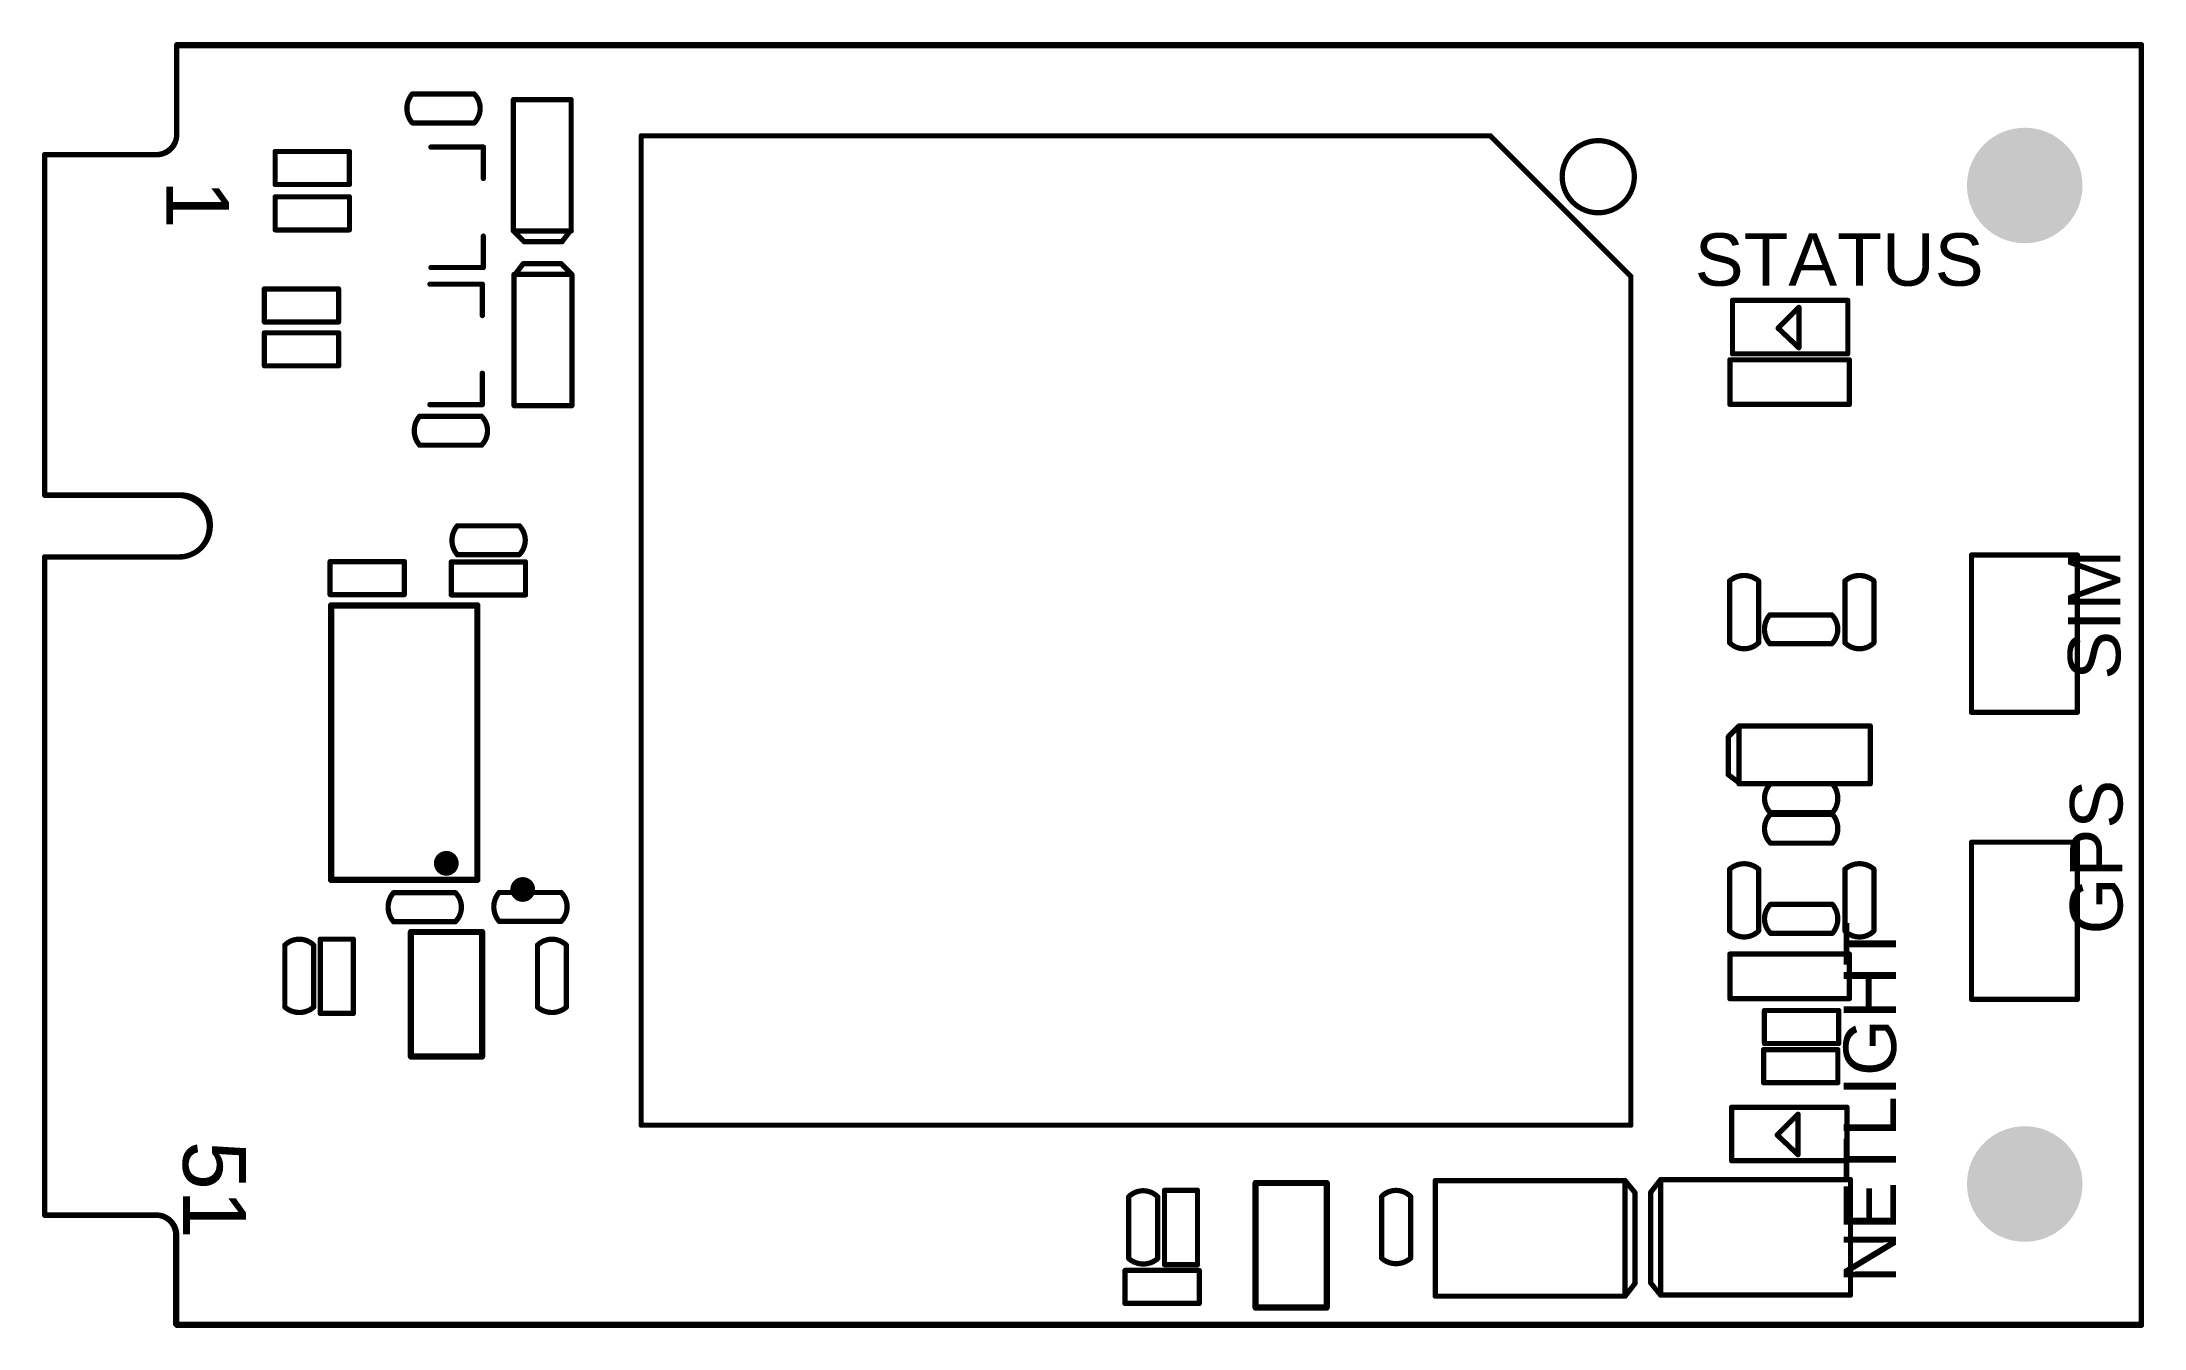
# Model space of a CAD drawing. Header units: millimetres. Extents: x -50.9 to 0.1, y -0.1 to 31.1.
import ezdxf

# ---------------------------------------------------------------- set-up
doc = ezdxf.new("R2010")
doc.units = ezdxf.units.MM
for name, color, linetype in [('KeepOutLayer', 6, 'Continuous'), ('PadHoleLayer', 156, 'Continuous'), ('TopOverlay', 2, 'Continuous')]:
    doc.layers.add(name, color=color, linetype=linetype)
doc.styles.add('Arial', font='arial.ttf', dxfattribs={"height": 0.2})

msp = doc.modelspace()

# ---------------------------------------------------------------- texts
at = {"layer": 'TopOverlay', "style": 'Arial'}
for s, height, rotation, p in [('1', 1.524, 270, (-47.854, 27.737)), ('SIM', 1.27, 90, (-0.508, 15.621)), ('GPS', 1.27, 90, (-0.457, 9.449)), ('NETLIGHT', 1.27, 90, (-5.944, 0.991)), ('51', 1.524, 270, (-47.447, 4.445))]:
    msp.add_text(s, height=height, rotation=rotation, dxfattribs=at).set_placement(p)
msp.add_text('STATUS', height=1.27, dxfattribs=at).set_placement((-10.82, 25.171))

# ---------------------------------------------------------------- blocks, each defined once
blk = doc.blocks.new('C0402_1')
at = {"layer": 'TopOverlay', "const_width": 0.127}
for points in [[(-0.745, -0.347, -0.373387), (-0.745, 0.353)], [(0.755, 0.353, -0.414214), (0.755, -0.347)]]:
    blk.add_lwpolyline(points, format="xyb", dxfattribs=at)
for points in [[(-0.745, 0.353), (0.755, 0.353)], [(-0.745, -0.347), (0.755, -0.347)]]:
    blk.add_lwpolyline(points, dxfattribs=at)
at = {"layer": 'TopOverlay', "const_width": 0.0635}
for points in [[(-0.777, 0.353, 1), (-0.714, 0.353, 1)], [(-0.777, 0.353, 1), (-0.714, 0.353, 1)], [(0.723, 0.353, 1), (0.787, 0.353, 1)], [(0.723, 0.353, 1), (0.787, 0.353, 1)], [(-0.777, -0.347, 1), (-0.713, -0.347, 1)], [(-0.777, -0.347, 1), (-0.713, -0.347, 1)], [(0.723, -0.347, 1), (0.787, -0.347, 1)], [(0.723, -0.347, 1), (0.787, -0.347, 1)]]:
    blk.add_lwpolyline(points, format="xyb", close=True, dxfattribs=at)
blk = doc.blocks.new('C0402_2')
at = {"layer": 'TopOverlay', "const_width": 0.127}
for points in [[(-0.745, -0.347, -0.373387), (-0.745, 0.353)], [(0.755, 0.353, -0.414214), (0.755, -0.347)]]:
    blk.add_lwpolyline(points, format="xyb", dxfattribs=at)
for points in [[(-0.745, 0.353), (0.755, 0.353)], [(-0.745, -0.347), (0.755, -0.347)]]:
    blk.add_lwpolyline(points, dxfattribs=at)
at = {"layer": 'TopOverlay', "const_width": 0.0635}
for points in [[(-0.777, 0.353, 1), (-0.714, 0.353, 1)], [(-0.777, 0.353, 1), (-0.714, 0.353, 1)], [(0.723, 0.353, 1), (0.787, 0.353, 1)], [(0.723, 0.353, 1), (0.787, 0.353, 1)], [(-0.777, -0.347, 1), (-0.713, -0.347, 1)], [(-0.777, -0.347, 1), (-0.713, -0.347, 1)], [(0.723, -0.347, 1), (0.787, -0.347, 1)], [(0.723, -0.347, 1), (0.787, -0.347, 1)]]:
    blk.add_lwpolyline(points, format="xyb", close=True, dxfattribs=at)
blk = doc.blocks.new('TSSOP_20_L6_5_W4_4_P0_65_LS6_4_BL_3')
at = {"layer": 'TopOverlay', "const_width": 0.152}
for points in [[(-3.326, 1.771), (3.326, 1.771)], [(-3.326, 1.771), (-3.326, -1.771)], [(3.326, 1.771), (3.326, -1.771)], [(-3.326, -1.771), (3.326, -1.771)]]:
    blk.add_lwpolyline(points, dxfattribs=at)
at = {"layer": 'TopOverlay'}
for points, const_width in [([(-3.364, 1.771, 1), (-3.288, 1.771, 1)], 0.0762), ([(-3.364, 1.771, 1), (-3.288, 1.771, 1)], 0.0762), ([(3.288, 1.771, 1), (3.364, 1.771, 1)], 0.0762), ([(3.288, 1.771, 1), (3.364, 1.771, 1)], 0.0762), ([(-2.775, -1.019, 1), (-3.075, -1.019, 1)], 0.3), ([(-3.15, -1.019, 1), (-3, -1.019, 1)], 0.15), ([(-2.85, -1.019, 1), (-2.7, -1.019, 1)], 0.15), ([(-3.364, -1.771, 1), (-3.288, -1.771, 1)], 0.0762), ([(-3.364, -1.771, 1), (-3.288, -1.771, 1)], 0.0762), ([(3.288, -1.771, 1), (3.364, -1.771, 1)], 0.0762), ([(3.288, -1.771, 1), (3.364, -1.771, 1)], 0.0762), ([(-3.409, -2.871, 1), (-3.709, -2.871, 1)], 0.3), ([(-3.784, -2.871, 1), (-3.634, -2.871, 1)], 0.15), ([(-3.484, -2.871, 1), (-3.334, -2.871, 1)], 0.15)]:
    blk.add_lwpolyline(points, format="xyb", close=True, dxfattribs=dict(at, const_width=const_width))
blk = doc.blocks.new('LGA68_4')
at = {"layer": 'TopOverlay', "const_width": 0.127}
for points in [[(-11.989, 8.585), (-8.585, 11.989)], [(11.989, 11.989), (-8.585, 11.989)], [(11.989, -11.989), (11.989, 11.989)], [(-11.989, -11.989), (-11.989, 8.585)], [(11.989, -11.989), (-11.989, -11.989)]]:
    blk.add_lwpolyline(points, dxfattribs=at)
at = {"layer": 'TopOverlay'}
for points, const_width in [([(-10.124, 11.201, 1), (-11.872, 11.201, 1)], 0.127), ([(-8.617, 11.989, 1), (-8.553, 11.989, 1)], 0.0635), ([(-8.617, 11.989, 1), (-8.553, 11.989, 1)], 0.0635), ([(11.957, 11.989, 1), (12.021, 11.989, 1)], 0.0635), ([(11.957, 11.989, 1), (12.021, 11.989, 1)], 0.0635), ([(-11.904, 11.201, 1), (-11.84, 11.201, 1)], 0.0635), ([(-10.156, 11.201, 1), (-10.092, 11.201, 1)], 0.0635), ([(-12.021, 8.585, 1), (-11.957, 8.585, 1)], 0.0635), ([(-12.021, 8.585, 1), (-11.957, 8.585, 1)], 0.0635), ([(-12.021, -11.989, 1), (-11.957, -11.989, 1)], 0.0635), ([(-12.021, -11.989, 1), (-11.957, -11.989, 1)], 0.0635), ([(11.957, -11.989, 1), (12.021, -11.989, 1)], 0.0635), ([(11.957, -11.989, 1), (12.021, -11.989, 1)], 0.0635)]:
    blk.add_lwpolyline(points, format="xyb", close=True, dxfattribs=dict(at, const_width=const_width))
blk = doc.blocks.new('SOT23_5_5')
at = {"layer": 'TopOverlay', "const_width": 0.15}
for points in [[(0.999, -0.012), (0.999, 3.005)], [(0.999, 3.005), (2.725, 3.005)], [(2.725, -0.012), (2.725, 3.005)], [(0.999, -0.012), (2.725, -0.012)]]:
    blk.add_lwpolyline(points, dxfattribs=at)
at = {"layer": 'TopOverlay', "const_width": 0.075}
for points in [[(0.962, 3.005, 1), (1.037, 3.005, 1)], [(0.962, 3.005, 1), (1.037, 3.005, 1)], [(2.687, 3.005, 1), (2.762, 3.005, 1)], [(2.687, 3.005, 1), (2.762, 3.005, 1)], [(0.962, -0.012, 1), (1.037, -0.012, 1)], [(0.962, -0.012, 1), (1.037, -0.012, 1)], [(2.687, -0.012, 1), (2.762, -0.012, 1)], [(2.687, -0.012, 1), (2.762, -0.012, 1)]]:
    blk.add_lwpolyline(points, format="xyb", close=True, dxfattribs=at)
blk = doc.blocks.new('SOT23_5_6')
at = {"layer": 'TopOverlay', "const_width": 0.15}
for points in [[(0.999, -0.012), (0.999, 3.005)], [(0.999, 3.005), (2.725, 3.005)], [(2.725, -0.012), (2.725, 3.005)], [(0.999, -0.012), (2.725, -0.012)]]:
    blk.add_lwpolyline(points, dxfattribs=at)
at = {"layer": 'TopOverlay', "const_width": 0.075}
for points in [[(0.962, 3.005, 1), (1.037, 3.005, 1)], [(0.962, 3.005, 1), (1.037, 3.005, 1)], [(2.687, 3.005, 1), (2.762, 3.005, 1)], [(2.687, 3.005, 1), (2.762, 3.005, 1)], [(0.962, -0.012, 1), (1.037, -0.012, 1)], [(0.962, -0.012, 1), (1.037, -0.012, 1)], [(2.687, -0.012, 1), (2.762, -0.012, 1)], [(2.687, -0.012, 1), (2.762, -0.012, 1)]]:
    blk.add_lwpolyline(points, format="xyb", close=True, dxfattribs=at)
blk = doc.blocks.new('R0402_12')
at = {"layer": 'TopOverlay', "const_width": 0.127}
for points in [[(-0.898, 0.408), (0.902, 0.408)], [(-0.898, 0.408), (-0.898, -0.392)], [(0.902, 0.408), (0.902, -0.392)], [(-0.898, -0.392), (0.902, -0.392)]]:
    blk.add_lwpolyline(points, dxfattribs=at)
at = {"layer": 'TopOverlay', "const_width": 0.0635}
for points in [[(-0.93, 0.408, 1), (-0.867, 0.408, 1)], [(-0.93, 0.408, 1), (-0.867, 0.408, 1)], [(0.87, 0.408, 1), (0.933, 0.408, 1)], [(0.87, 0.408, 1), (0.933, 0.408, 1)], [(-0.93, -0.392, 1), (-0.867, -0.392, 1)], [(-0.93, -0.392, 1), (-0.867, -0.392, 1)], [(0.87, -0.392, 1), (0.933, -0.392, 1)], [(0.87, -0.392, 1), (0.933, -0.392, 1)]]:
    blk.add_lwpolyline(points, format="xyb", close=True, dxfattribs=at)
blk = doc.blocks.new('R0402_13')
at = {"layer": 'TopOverlay', "const_width": 0.127}
for points in [[(0.902, 0.408), (-0.898, 0.408)], [(-0.898, 0.408), (-0.898, -0.392)], [(0.902, 0.408), (0.902, -0.392)], [(0.902, -0.392), (-0.898, -0.392)]]:
    blk.add_lwpolyline(points, dxfattribs=at)
at = {"layer": 'TopOverlay', "const_width": 0.0635}
for points in [[(-0.93, 0.408, 1), (-0.867, 0.408, 1)], [(-0.93, 0.408, 1), (-0.867, 0.408, 1)], [(0.87, 0.408, 1), (0.933, 0.408, 1)], [(0.87, 0.408, 1), (0.933, 0.408, 1)], [(-0.93, -0.392, 1), (-0.867, -0.392, 1)], [(-0.93, -0.392, 1), (-0.867, -0.392, 1)], [(0.87, -0.392, 1), (0.933, -0.392, 1)], [(0.87, -0.392, 1), (0.933, -0.392, 1)]]:
    blk.add_lwpolyline(points, format="xyb", close=True, dxfattribs=at)
blk = doc.blocks.new('R0402_14')
at = {"layer": 'TopOverlay', "const_width": 0.127}
for points in [[(-0.898, 0.408), (0.902, 0.408)], [(-0.898, 0.408), (-0.898, -0.392)], [(0.902, 0.408), (0.902, -0.392)], [(-0.898, -0.392), (0.902, -0.392)]]:
    blk.add_lwpolyline(points, dxfattribs=at)
at = {"layer": 'TopOverlay', "const_width": 0.0635}
for points in [[(-0.93, 0.408, 1), (-0.867, 0.408, 1)], [(-0.93, 0.408, 1), (-0.867, 0.408, 1)], [(0.87, 0.408, 1), (0.933, 0.408, 1)], [(0.87, 0.408, 1), (0.933, 0.408, 1)], [(-0.93, -0.392, 1), (-0.867, -0.392, 1)], [(-0.93, -0.392, 1), (-0.867, -0.392, 1)], [(0.87, -0.392, 1), (0.933, -0.392, 1)], [(0.87, -0.392, 1), (0.933, -0.392, 1)]]:
    blk.add_lwpolyline(points, format="xyb", close=True, dxfattribs=at)
blk = doc.blocks.new('R0402_15')
at = {"layer": 'TopOverlay', "const_width": 0.127}
for points in [[(0.902, 0.408), (-0.898, 0.408)], [(-0.898, 0.408), (-0.898, -0.392)], [(0.902, 0.408), (0.902, -0.392)], [(0.902, -0.392), (-0.898, -0.392)]]:
    blk.add_lwpolyline(points, dxfattribs=at)
at = {"layer": 'TopOverlay', "const_width": 0.0635}
for points in [[(-0.93, 0.408, 1), (-0.867, 0.408, 1)], [(-0.93, 0.408, 1), (-0.867, 0.408, 1)], [(0.87, 0.408, 1), (0.933, 0.408, 1)], [(0.87, 0.408, 1), (0.933, 0.408, 1)], [(-0.93, -0.392, 1), (-0.867, -0.392, 1)], [(-0.93, -0.392, 1), (-0.867, -0.392, 1)], [(0.87, -0.392, 1), (0.933, -0.392, 1)], [(0.87, -0.392, 1), (0.933, -0.392, 1)]]:
    blk.add_lwpolyline(points, format="xyb", close=True, dxfattribs=at)
blk = doc.blocks.new('R0402_16')
at = {"layer": 'TopOverlay', "const_width": 0.127}
for points in [[(-0.898, 0.408), (0.902, 0.408)], [(-0.898, -0.392), (-0.898, 0.408)], [(0.902, -0.392), (0.902, 0.408)], [(-0.898, -0.392), (0.902, -0.392)]]:
    blk.add_lwpolyline(points, dxfattribs=at)
at = {"layer": 'TopOverlay', "const_width": 0.0635}
for points in [[(-0.93, 0.408, 1), (-0.867, 0.408, 1)], [(-0.93, 0.408, 1), (-0.867, 0.408, 1)], [(0.87, 0.408, 1), (0.933, 0.408, 1)], [(0.87, 0.408, 1), (0.933, 0.408, 1)], [(-0.93, -0.392, 1), (-0.867, -0.392, 1)], [(-0.93, -0.392, 1), (-0.867, -0.392, 1)], [(0.87, -0.392, 1), (0.933, -0.392, 1)], [(0.87, -0.392, 1), (0.933, -0.392, 1)]]:
    blk.add_lwpolyline(points, format="xyb", close=True, dxfattribs=at)
blk = doc.blocks.new('R0402_17')
at = {"layer": 'TopOverlay', "const_width": 0.127}
for points in [[(0.902, 0.408), (-0.898, 0.408)], [(-0.898, 0.408), (-0.898, -0.392)], [(0.902, 0.408), (0.902, -0.392)], [(0.902, -0.392), (-0.898, -0.392)]]:
    blk.add_lwpolyline(points, dxfattribs=at)
at = {"layer": 'TopOverlay', "const_width": 0.0635}
for points in [[(-0.93, 0.408, 1), (-0.867, 0.408, 1)], [(-0.93, 0.408, 1), (-0.867, 0.408, 1)], [(0.87, 0.408, 1), (0.933, 0.408, 1)], [(0.87, 0.408, 1), (0.933, 0.408, 1)], [(-0.93, -0.392, 1), (-0.867, -0.392, 1)], [(-0.93, -0.392, 1), (-0.867, -0.392, 1)], [(0.87, -0.392, 1), (0.933, -0.392, 1)], [(0.87, -0.392, 1), (0.933, -0.392, 1)]]:
    blk.add_lwpolyline(points, format="xyb", close=True, dxfattribs=at)
blk = doc.blocks.new('R0402_18')
at = {"layer": 'TopOverlay', "const_width": 0.127}
for points in [[(-0.898, 0.408), (0.902, 0.408)], [(-0.898, -0.392), (-0.898, 0.408)], [(0.902, -0.392), (0.902, 0.408)], [(-0.898, -0.392), (0.902, -0.392)]]:
    blk.add_lwpolyline(points, dxfattribs=at)
at = {"layer": 'TopOverlay', "const_width": 0.0635}
for points in [[(-0.93, 0.408, 1), (-0.867, 0.408, 1)], [(-0.93, 0.408, 1), (-0.867, 0.408, 1)], [(0.87, 0.408, 1), (0.933, 0.408, 1)], [(0.87, 0.408, 1), (0.933, 0.408, 1)], [(-0.93, -0.392, 1), (-0.867, -0.392, 1)], [(-0.93, -0.392, 1), (-0.867, -0.392, 1)], [(0.87, -0.392, 1), (0.933, -0.392, 1)], [(0.87, -0.392, 1), (0.933, -0.392, 1)]]:
    blk.add_lwpolyline(points, format="xyb", close=True, dxfattribs=at)
blk = doc.blocks.new('R0402_19')
at = {"layer": 'TopOverlay', "const_width": 0.127}
for points in [[(0.902, 0.408), (-0.898, 0.408)], [(-0.898, 0.408), (-0.898, -0.392)], [(0.902, 0.408), (0.902, -0.392)], [(0.902, -0.392), (-0.898, -0.392)]]:
    blk.add_lwpolyline(points, dxfattribs=at)
at = {"layer": 'TopOverlay', "const_width": 0.0635}
for points in [[(-0.93, 0.408, 1), (-0.867, 0.408, 1)], [(-0.93, 0.408, 1), (-0.867, 0.408, 1)], [(0.87, 0.408, 1), (0.933, 0.408, 1)], [(0.87, 0.408, 1), (0.933, 0.408, 1)], [(-0.93, -0.392, 1), (-0.867, -0.392, 1)], [(-0.93, -0.392, 1), (-0.867, -0.392, 1)], [(0.87, -0.392, 1), (0.933, -0.392, 1)], [(0.87, -0.392, 1), (0.933, -0.392, 1)]]:
    blk.add_lwpolyline(points, format="xyb", close=True, dxfattribs=at)
blk = doc.blocks.new('R0402_20')
at = {"layer": 'TopOverlay', "const_width": 0.127}
for points in [[(0.902, 0.408), (-0.898, 0.408)], [(-0.898, 0.408), (-0.898, -0.392)], [(0.902, 0.408), (0.902, -0.392)], [(0.902, -0.392), (-0.898, -0.392)]]:
    blk.add_lwpolyline(points, dxfattribs=at)
at = {"layer": 'TopOverlay', "const_width": 0.0635}
for points in [[(-0.93, 0.408, 1), (-0.867, 0.408, 1)], [(-0.93, 0.408, 1), (-0.867, 0.408, 1)], [(0.87, 0.408, 1), (0.933, 0.408, 1)], [(0.87, 0.408, 1), (0.933, 0.408, 1)], [(-0.93, -0.392, 1), (-0.867, -0.392, 1)], [(-0.93, -0.392, 1), (-0.867, -0.392, 1)], [(0.87, -0.392, 1), (0.933, -0.392, 1)], [(0.87, -0.392, 1), (0.933, -0.392, 1)]]:
    blk.add_lwpolyline(points, format="xyb", close=True, dxfattribs=at)
blk = doc.blocks.new('R0402_21')
at = {"layer": 'TopOverlay', "const_width": 0.127}
for points in [[(-0.898, 0.408), (0.902, 0.408)], [(-0.898, -0.392), (-0.898, 0.408)], [(0.902, -0.392), (0.902, 0.408)], [(-0.898, -0.392), (0.902, -0.392)]]:
    blk.add_lwpolyline(points, dxfattribs=at)
at = {"layer": 'TopOverlay', "const_width": 0.0635}
for points in [[(-0.93, 0.408, 1), (-0.867, 0.408, 1)], [(-0.93, 0.408, 1), (-0.867, 0.408, 1)], [(0.87, 0.408, 1), (0.933, 0.408, 1)], [(0.87, 0.408, 1), (0.933, 0.408, 1)], [(-0.93, -0.392, 1), (-0.867, -0.392, 1)], [(-0.93, -0.392, 1), (-0.867, -0.392, 1)], [(0.87, -0.392, 1), (0.933, -0.392, 1)], [(0.87, -0.392, 1), (0.933, -0.392, 1)]]:
    blk.add_lwpolyline(points, format="xyb", close=True, dxfattribs=at)
blk = doc.blocks.new('R0603_22')
at = {"layer": 'TopOverlay', "const_width": 0.127}
for points in [[(-1.435, 0.54), (1.46, 0.54)], [(-1.435, -0.54), (-1.435, 0.54)], [(1.46, -0.54), (1.46, 0.54)], [(-1.435, -0.54), (1.46, -0.54)]]:
    blk.add_lwpolyline(points, dxfattribs=at)
at = {"layer": 'TopOverlay', "const_width": 0.0635}
for points in [[(-1.467, 0.54, 1), (-1.403, 0.54, 1)], [(-1.467, 0.54, 1), (-1.403, 0.54, 1)], [(1.429, 0.54, 1), (1.492, 0.54, 1)], [(1.429, 0.54, 1), (1.492, 0.54, 1)], [(-1.467, -0.54, 1), (-1.403, -0.54, 1)], [(-1.467, -0.54, 1), (-1.403, -0.54, 1)], [(1.429, -0.54, 1), (1.492, -0.54, 1)], [(1.429, -0.54, 1), (1.492, -0.54, 1)]]:
    blk.add_lwpolyline(points, format="xyb", close=True, dxfattribs=at)
blk = doc.blocks.new('R0402_23')
at = {"layer": 'TopOverlay', "const_width": 0.127}
for points in [[(-0.898, 0.408), (0.902, 0.408)], [(-0.898, -0.392), (-0.898, 0.408)], [(0.902, -0.392), (0.902, 0.408)], [(-0.898, -0.392), (0.902, -0.392)]]:
    blk.add_lwpolyline(points, dxfattribs=at)
at = {"layer": 'TopOverlay', "const_width": 0.0635}
for points in [[(-0.93, 0.408, 1), (-0.867, 0.408, 1)], [(-0.93, 0.408, 1), (-0.867, 0.408, 1)], [(0.87, 0.408, 1), (0.933, 0.408, 1)], [(0.87, 0.408, 1), (0.933, 0.408, 1)], [(-0.93, -0.392, 1), (-0.867, -0.392, 1)], [(-0.93, -0.392, 1), (-0.867, -0.392, 1)], [(0.87, -0.392, 1), (0.933, -0.392, 1)], [(0.87, -0.392, 1), (0.933, -0.392, 1)]]:
    blk.add_lwpolyline(points, format="xyb", close=True, dxfattribs=at)
blk = doc.blocks.new('SOT_23_24')
at = {"layer": 'TopOverlay', "const_width": 0.127}
for points in [[(-1.4605, -0.0635), (-1.4605, 1.2065)], [(-0.6985, 1.2065), (-1.4605, 1.2065)], [(1.4605, 1.2065), (0.6985, 1.2065)], [(1.4605, -0.0635), (1.4605, 1.2065)]]:
    blk.add_lwpolyline(points, dxfattribs=at)
at = {"layer": 'TopOverlay', "const_width": 0.0635}
for points in [[(-1.49225, 1.2065, 1), (-1.42875, 1.2065, 1)], [(-1.49225, 1.2065, 1), (-1.42875, 1.2065, 1)], [(-0.73025, 1.2065, 1), (-0.66675, 1.2065, 1)], [(0.66675, 1.2065, 1), (0.73025, 1.2065, 1)], [(1.42875, 1.2065, 1), (1.49225, 1.2065, 1)], [(1.42875, 1.2065, 1), (1.49225, 1.2065, 1)], [(-1.49225, -0.0635, 1), (-1.42875, -0.0635, 1)], [(1.42875, -0.0635, 1), (1.49225, -0.0635, 1)]]:
    blk.add_lwpolyline(points, format="xyb", close=True, dxfattribs=at)
blk = doc.blocks.new('SOT_23_25')
at = {"layer": 'TopOverlay', "const_width": 0.127}
for points in [[(-1.4605, -0.0635), (-1.4605, 1.2065)], [(-0.6985, 1.2065), (-1.4605, 1.2065)], [(1.4605, 1.2065), (0.6985, 1.2065)], [(1.4605, -0.0635), (1.4605, 1.2065)]]:
    blk.add_lwpolyline(points, dxfattribs=at)
at = {"layer": 'TopOverlay', "const_width": 0.0635}
for points in [[(-1.49225, 1.2065, 1), (-1.42875, 1.2065, 1)], [(-1.49225, 1.2065, 1), (-1.42875, 1.2065, 1)], [(-0.73025, 1.2065, 1), (-0.66675, 1.2065, 1)], [(0.66675, 1.2065, 1), (0.73025, 1.2065, 1)], [(1.42875, 1.2065, 1), (1.49225, 1.2065, 1)], [(1.42875, 1.2065, 1), (1.49225, 1.2065, 1)], [(-1.49225, -0.0635, 1), (-1.42875, -0.0635, 1)], [(1.42875, -0.0635, 1), (1.49225, -0.0635, 1)]]:
    blk.add_lwpolyline(points, format="xyb", close=True, dxfattribs=at)
blk = doc.blocks.new('LED0603_26')
at = {"layer": 'TopOverlay', "const_width": 0.127}
for points in [[(-1.397, 0.6604), (-1.397, -0.635)], [(1.397, 0.6604), (-1.397, 0.6604)], [(-0.21209, 0.51308), (-0.21209, -0.46482)], [(0.291465, 0.038735), (-0.209804, 0.513334)], [(1.397, 0.6604), (1.397, -0.635)], [(0.291465, 0.038735), (-0.21209, -0.46482)], [(1.397, -0.635), (-1.397, -0.635)]]:
    blk.add_lwpolyline(points, dxfattribs=at)
at = {"layer": 'TopOverlay', "const_width": 0.0635}
for points in [[(-1.42875, 0.6604, 1), (-1.36525, 0.6604, 1)], [(-1.42875, 0.6604, 1), (-1.36525, 0.6604, 1)], [(-0.24384, 0.51308, 1), (-0.18034, 0.51308, 1)], [(-0.241554, 0.513334, 1), (-0.178054, 0.513334, 1)], [(1.36525, 0.6604, 1), (1.42875, 0.6604, 1)], [(1.36525, 0.6604, 1), (1.42875, 0.6604, 1)], [(0.259715, 0.038735, 1), (0.323215, 0.038735, 1)], [(0.259715, 0.038735, 1), (0.323215, 0.038735, 1)], [(-0.24384, -0.46482, 1), (-0.18034, -0.46482, 1)], [(-0.24384, -0.46482, 1), (-0.18034, -0.46482, 1)], [(-1.42875, -0.635, 1), (-1.36525, -0.635, 1)], [(-1.42875, -0.635, 1), (-1.36525, -0.635, 1)], [(1.36525, -0.635, 1), (1.42875, -0.635, 1)], [(1.36525, -0.635, 1), (1.42875, -0.635, 1)]]:
    blk.add_lwpolyline(points, format="xyb", close=True, dxfattribs=at)
blk = doc.blocks.new('LED0603_27')
at = {"layer": 'TopOverlay', "const_width": 0.127}
for points in [[(-1.397, 0.6604), (-1.397, -0.635)], [(1.397, 0.6604), (-1.397, 0.6604)], [(-0.21209, 0.51308), (-0.21209, -0.46482)], [(0.291465, 0.038735), (-0.209804, 0.513334)], [(1.397, 0.6604), (1.397, -0.635)], [(0.291465, 0.038735), (-0.21209, -0.46482)], [(1.397, -0.635), (-1.397, -0.635)]]:
    blk.add_lwpolyline(points, dxfattribs=at)
at = {"layer": 'TopOverlay', "const_width": 0.0635}
for points in [[(-1.42875, 0.6604, 1), (-1.36525, 0.6604, 1)], [(-1.42875, 0.6604, 1), (-1.36525, 0.6604, 1)], [(-0.24384, 0.51308, 1), (-0.18034, 0.51308, 1)], [(-0.241554, 0.513334, 1), (-0.178054, 0.513334, 1)], [(1.36525, 0.6604, 1), (1.42875, 0.6604, 1)], [(1.36525, 0.6604, 1), (1.42875, 0.6604, 1)], [(0.259715, 0.038735, 1), (0.323215, 0.038735, 1)], [(0.259715, 0.038735, 1), (0.323215, 0.038735, 1)], [(-0.24384, -0.46482, 1), (-0.18034, -0.46482, 1)], [(-0.24384, -0.46482, 1), (-0.18034, -0.46482, 1)], [(-1.42875, -0.635, 1), (-1.36525, -0.635, 1)], [(-1.42875, -0.635, 1), (-1.36525, -0.635, 1)], [(1.36525, -0.635, 1), (1.42875, -0.635, 1)], [(1.36525, -0.635, 1), (1.42875, -0.635, 1)]]:
    blk.add_lwpolyline(points, format="xyb", close=True, dxfattribs=at)
blk = doc.blocks.new('R0603_28')
at = {"layer": 'TopOverlay', "const_width": 0.127}
for points in [[(1.46, 0.54), (-1.435, 0.54)], [(-1.435, 0.54), (-1.435, -0.54)], [(1.46, 0.54), (1.46, -0.54)], [(1.46, -0.54), (-1.435, -0.54)]]:
    blk.add_lwpolyline(points, dxfattribs=at)
at = {"layer": 'TopOverlay', "const_width": 0.0635}
for points in [[(-1.467, 0.54, 1), (-1.403, 0.54, 1)], [(-1.467, 0.54, 1), (-1.403, 0.54, 1)], [(1.429, 0.54, 1), (1.492, 0.54, 1)], [(1.429, 0.54, 1), (1.492, 0.54, 1)], [(-1.467, -0.54, 1), (-1.403, -0.54, 1)], [(-1.467, -0.54, 1), (-1.403, -0.54, 1)], [(1.429, -0.54, 1), (1.492, -0.54, 1)], [(1.429, -0.54, 1), (1.492, -0.54, 1)]]:
    blk.add_lwpolyline(points, format="xyb", close=True, dxfattribs=at)
blk = doc.blocks.new('PCI_EXPRESS_MINI_PCIE_WOWLKH_29')
at = {"layer": 'PadHoleLayer'}
h = blk.add_hatch(color=156, dxfattribs=at)
edge = h.paths.add_edge_path()
edge.add_arc((-2.825, 27.6), 1.4, 0, 360)
h = blk.add_hatch(color=156, dxfattribs=at)
edge = h.paths.add_edge_path()
edge.add_arc((-2.825, 3.4), 1.4, 0, 360)
at = {"layer": 'TopOverlay', "const_width": 0.127}
for points in [[(-47.6, 31), (0, 31)], [(-47.6, 28.823), (-47.6, 30.988)], [(-47.6, 30.988), (0, 30.988)], [(0, 0), (0, 31)], [(0, -0.025), (0, 30.988)], [(-50.8, 20.1), (-50.8, 28.35)], [(-50.8, 28.35), (-48.1, 28.35)], [(-50.8, 20.1), (-50.8, 28.346)], [(-50.8, 28.346), (-48.076, 28.346)], [(-50.8, 20.1), (-47.495, 20.1)], [(-50.8, 20.1), (-47.55, 20.1)], [(-46.787, 19.348), (-46.787, 19.392)], [(-50.8, 2.65), (-50.8, 18.6)], [(-50.8, 18.6), (-47.55, 18.6)], [(-50.8, 2.65), (-50.8, 18.6)], [(-50.8, 18.6), (-47.534, 18.6)], [(-50.8, 2.65), (-48.091, 2.65)], [(-50.8, 2.65), (-48.1, 2.65)], [(-50.8, 2.65), (-48.1, 2.65)], [(-47.6, -0.025), (-47.6, 2.159)], [(-47.6, 0), (0, 0)], [(-47.6, -0.025), (0, -0.025)]]:
    blk.add_lwpolyline(points, dxfattribs=at)
at = {"layer": 'TopOverlay', "const_width": 0.0635}
for points in [[(-47.632, 31, 1), (-47.568, 31, 1)], [(-47.631, 30.988, 1), (-47.568, 30.988, 1)], [(-47.631, 30.988, 1), (-47.568, 30.988, 1)], [(-0.032, 31, 1), (0.032, 31, 1)], [(-0.032, 31, 1), (0.032, 31, 1)], [(-0.032, 30.988, 1), (0.032, 30.988, 1)], [(-0.032, 30.988, 1), (0.032, 30.988, 1)], [(-47.632, 28.85, 1), (-47.568, 28.85, 1)], [(-47.631, 28.823, 1), (-47.568, 28.823, 1)], [(-47.631, 28.823, 1), (-47.568, 28.823, 1)], [(-50.832, 28.35, 1), (-50.768, 28.35, 1)], [(-50.832, 28.35, 1), (-50.768, 28.35, 1)], [(-50.832, 28.346, 1), (-50.768, 28.346, 1)], [(-50.832, 28.346, 1), (-50.768, 28.346, 1)], [(-48.132, 28.35, 1), (-48.068, 28.35, 1)], [(-48.132, 28.35, 1), (-48.068, 28.35, 1)], [(-48.107, 28.346, 1), (-48.044, 28.346, 1)], [(-48.107, 28.346, 1), (-48.044, 28.346, 1)], [(-50.832, 20.1, 1), (-50.768, 20.1, 1)], [(-50.832, 20.1, 1), (-50.768, 20.1, 1)], [(-50.832, 20.1, 1), (-50.768, 20.1, 1)], [(-50.832, 20.1, 1), (-50.768, 20.1, 1)], [(-47.582, 20.1, 1), (-47.519, 20.1, 1)], [(-47.582, 20.1, 1), (-47.518, 20.1, 1)], [(-47.527, 20.1, 1), (-47.463, 20.1, 1)], [(-47.527, 20.1, 1), (-47.463, 20.1, 1)], [(-46.819, 19.392, 1), (-46.755, 19.392, 1)], [(-46.819, 19.392, 1), (-46.755, 19.392, 1)], [(-46.819, 19.348, 1), (-46.755, 19.348, 1)], [(-46.819, 19.348, 1), (-46.755, 19.348, 1)], [(-50.832, 18.6, 1), (-50.768, 18.6, 1)], [(-50.832, 18.6, 1), (-50.768, 18.6, 1)], [(-50.832, 18.6, 1), (-50.768, 18.6, 1)], [(-50.832, 18.6, 1), (-50.768, 18.6, 1)], [(-47.582, 18.6, 1), (-47.518, 18.6, 1)], [(-47.581, 18.6, 1), (-47.518, 18.6, 1)], [(-47.566, 18.6, 1), (-47.503, 18.6, 1)], [(-47.566, 18.6, 1), (-47.503, 18.6, 1)], [(-50.832, 2.65, 1), (-50.768, 2.65, 1)], [(-50.832, 2.65, 1), (-50.768, 2.65, 1)], [(-50.832, 2.65, 1), (-50.768, 2.65, 1)], [(-50.832, 2.65, 1), (-50.768, 2.65, 1)], [(-50.832, 2.65, 1), (-50.768, 2.65, 1)], [(-48.132, 2.65, 1), (-48.068, 2.65, 1)], [(-48.132, 2.65, 1), (-48.068, 2.65, 1)], [(-48.132, 2.65, 1), (-48.068, 2.65, 1)], [(-48.132, 2.65, 1), (-48.068, 2.65, 1)], [(-48.122, 2.65, 1), (-48.059, 2.65, 1)], [(-48.122, 2.65, 1), (-48.059, 2.65, 1)], [(-47.631, 2.159, 1), (-47.568, 2.159, 1)], [(-47.631, 2.159, 1), (-47.568, 2.159, 1)], [(-47.632, 2.15, 1), (-47.568, 2.15, 1)], [(-47.632, 2.15, 1), (-47.568, 2.15, 1)], [(-47.632, 0, 1), (-47.568, 0, 1)], [(-47.631, -0.025, 1), (-47.568, -0.025, 1)], [(-47.631, -0.025, 1), (-47.568, -0.025, 1)], [(-0.032, 0, 1), (0.032, 0, 1)], [(-0.032, 0, 1), (0.032, 0, 1)], [(-0.032, -0.025, 1), (0.032, -0.025, 1)], [(-0.032, -0.025, 1), (0.032, -0.025, 1)]]:
    blk.add_lwpolyline(points, format="xyb", close=True, dxfattribs=at)
at = {"layer": 'TopOverlay', "const_width": 0.127}
for points in [[(-47.6, 28.85, -0.414214), (-48.1, 28.35)], [(-47.6, 28.823, -0.414214), (-48.076, 28.346)], [(-47.551, 20.1, -1.006127), (-47.549, 18.6)], [(-47.495, 20.1, -0.414214), (-46.787, 19.392)], [(-46.787, 19.348, -0.414214), (-47.534, 18.6)], [(-48.1, 2.65, -0.414214), (-47.6, 2.15)], [(-48.1, 2.65, -0.414214), (-47.6, 2.15)], [(-48.091, 2.65, -0.414214), (-47.6, 2.159)]]:
    blk.add_lwpolyline(points, format="xyb", dxfattribs=at)
blk = doc.blocks.new('E_B_30')
at = {"layer": 'TopOverlay', "const_width": 0.127}
for points in [[(-2.3, 1.4), (-2.54, 1.093)], [(-2.54, 1.093), (-2.54, -1.107)], [(-2.3, 1.4), (-2.3, -1.4)], [(2.3, 1.4), (-2.3, 1.4)], [(2.3, 1.4), (2.3, -1.4)], [(-2.3, -1.4), (-2.54, -1.107)], [(2.3, -1.4), (-2.3, -1.4)]]:
    blk.add_lwpolyline(points, dxfattribs=at)
at = {"layer": 'TopOverlay', "const_width": 0.0635}
for points in [[(-2.572, 1.093, 1), (-2.508, 1.093, 1)], [(-2.572, 1.093, 1), (-2.508, 1.093, 1)], [(-2.332, 1.4, 1), (-2.268, 1.4, 1)], [(-2.332, 1.4, 1), (-2.268, 1.4, 1)], [(-2.332, 1.4, 1), (-2.268, 1.4, 1)], [(2.269, 1.4, 1), (2.332, 1.4, 1)], [(2.269, 1.4, 1), (2.332, 1.4, 1)], [(-2.572, -1.107, 1), (-2.508, -1.107, 1)], [(-2.572, -1.107, 1), (-2.508, -1.107, 1)], [(-2.332, -1.4, 1), (-2.268, -1.4, 1)], [(-2.332, -1.4, 1), (-2.268, -1.4, 1)], [(-2.332, -1.4, 1), (-2.268, -1.4, 1)], [(2.268, -1.4, 1), (2.332, -1.4, 1)], [(2.268, -1.4, 1), (2.332, -1.4, 1)]]:
    blk.add_lwpolyline(points, format="xyb", close=True, dxfattribs=at)
blk = doc.blocks.new('E_B_31')
at = {"layer": 'TopOverlay', "const_width": 0.127}
for points in [[(-2.54, 1.093), (-2.3, 1.4)], [(-2.54, -1.107), (-2.54, 1.093)], [(-2.3, -1.4), (-2.3, 1.4)], [(-2.3, 1.4), (2.3, 1.4)], [(2.3, -1.4), (2.3, 1.4)], [(-2.54, -1.107), (-2.3, -1.4)], [(-2.3, -1.4), (2.3, -1.4)]]:
    blk.add_lwpolyline(points, dxfattribs=at)
at = {"layer": 'TopOverlay', "const_width": 0.0635}
for points in [[(-2.572, 1.093, 1), (-2.508, 1.093, 1)], [(-2.572, 1.093, 1), (-2.508, 1.093, 1)], [(-2.332, 1.4, 1), (-2.268, 1.4, 1)], [(-2.332, 1.4, 1), (-2.268, 1.4, 1)], [(-2.332, 1.4, 1), (-2.268, 1.4, 1)], [(2.269, 1.4, 1), (2.332, 1.4, 1)], [(2.269, 1.4, 1), (2.332, 1.4, 1)], [(-2.572, -1.107, 1), (-2.508, -1.107, 1)], [(-2.572, -1.107, 1), (-2.508, -1.107, 1)], [(-2.332, -1.4, 1), (-2.268, -1.4, 1)], [(-2.332, -1.4, 1), (-2.268, -1.4, 1)], [(-2.332, -1.4, 1), (-2.268, -1.4, 1)], [(2.268, -1.4, 1), (2.332, -1.4, 1)], [(2.268, -1.4, 1), (2.332, -1.4, 1)]]:
    blk.add_lwpolyline(points, format="xyb", close=True, dxfattribs=at)
blk = doc.blocks.new('SOD323_32')
at = {"layer": 'TopOverlay', "const_width": 0.127}
for points in [[(-1.612, 0.691), (1.538, 0.691)], [(-1.612, 0.691), (-1.612, -0.709)], [(1.538, 0.691), (1.828, 0.471)], [(1.568, 0.693), (1.568, -0.699)], [(1.828, 0.471), (1.828, -0.449)], [(1.828, -0.449), (1.568, -0.709)], [(-1.612, -0.709), (1.568, -0.709)]]:
    blk.add_lwpolyline(points, dxfattribs=at)
at = {"layer": 'TopOverlay', "const_width": 0.0635}
for points in [[(-1.644, 0.691, 1), (-1.58, 0.691, 1)], [(-1.644, 0.691, 1), (-1.58, 0.691, 1)], [(1.506, 0.691, 1), (1.57, 0.691, 1)], [(1.506, 0.691, 1), (1.57, 0.691, 1)], [(1.536, 0.693, 1), (1.6, 0.693, 1)], [(1.796, 0.471, 1), (1.86, 0.471, 1)], [(1.796, 0.471, 1), (1.86, 0.471, 1)], [(1.796, -0.449, 1), (1.86, -0.449, 1)], [(1.796, -0.449, 1), (1.86, -0.449, 1)], [(-1.644, -0.709, 1), (-1.58, -0.709, 1)], [(-1.644, -0.709, 1), (-1.58, -0.709, 1)], [(1.536, -0.699, 1), (1.6, -0.699, 1)], [(1.536, -0.709, 1), (1.6, -0.709, 1)], [(1.536, -0.709, 1), (1.6, -0.709, 1)]]:
    blk.add_lwpolyline(points, format="xyb", close=True, dxfattribs=at)
blk = doc.blocks.new('SOD323_33')
at = {"layer": 'TopOverlay', "const_width": 0.127}
for points in [[(1.538, 0.691), (-1.612, 0.691)], [(-1.612, -0.709), (-1.612, 0.691)], [(1.828, 0.471), (1.538, 0.691)], [(1.568, -0.699), (1.568, 0.693)], [(1.828, -0.449), (1.828, 0.471)], [(1.568, -0.709), (1.828, -0.449)], [(1.568, -0.709), (-1.612, -0.709)]]:
    blk.add_lwpolyline(points, dxfattribs=at)
at = {"layer": 'TopOverlay', "const_width": 0.0635}
for points in [[(-1.644, 0.691, 1), (-1.58, 0.691, 1)], [(-1.644, 0.691, 1), (-1.58, 0.691, 1)], [(1.506, 0.691, 1), (1.57, 0.691, 1)], [(1.506, 0.691, 1), (1.57, 0.691, 1)], [(1.536, 0.693, 1), (1.6, 0.693, 1)], [(1.796, 0.471, 1), (1.86, 0.471, 1)], [(1.796, 0.471, 1), (1.86, 0.471, 1)], [(1.796, -0.449, 1), (1.86, -0.449, 1)], [(1.796, -0.449, 1), (1.86, -0.449, 1)], [(-1.644, -0.709, 1), (-1.58, -0.709, 1)], [(-1.644, -0.709, 1), (-1.58, -0.709, 1)], [(1.536, -0.699, 1), (1.6, -0.699, 1)], [(1.536, -0.709, 1), (1.6, -0.709, 1)], [(1.536, -0.709, 1), (1.6, -0.709, 1)]]:
    blk.add_lwpolyline(points, format="xyb", close=True, dxfattribs=at)
blk = doc.blocks.new('SOD323_34')
at = {"layer": 'TopOverlay', "const_width": 0.127}
for points in [[(1.538, 0.691), (-1.612, 0.691)], [(-1.612, 0.691), (-1.612, -0.709)], [(1.828, 0.471), (1.538, 0.691)], [(1.568, 0.693), (1.568, -0.699)], [(1.828, 0.471), (1.828, -0.449)], [(1.828, -0.449), (1.568, -0.709)], [(1.568, -0.709), (-1.612, -0.709)]]:
    blk.add_lwpolyline(points, dxfattribs=at)
at = {"layer": 'TopOverlay', "const_width": 0.0635}
for points in [[(-1.644, 0.691, 1), (-1.58, 0.691, 1)], [(-1.644, 0.691, 1), (-1.58, 0.691, 1)], [(1.506, 0.691, 1), (1.57, 0.691, 1)], [(1.506, 0.691, 1), (1.57, 0.691, 1)], [(1.536, 0.693, 1), (1.6, 0.693, 1)], [(1.796, 0.471, 1), (1.86, 0.471, 1)], [(1.796, 0.471, 1), (1.86, 0.471, 1)], [(1.796, -0.449, 1), (1.86, -0.449, 1)], [(1.796, -0.449, 1), (1.86, -0.449, 1)], [(-1.644, -0.709, 1), (-1.58, -0.709, 1)], [(-1.644, -0.709, 1), (-1.58, -0.709, 1)], [(1.536, -0.699, 1), (1.6, -0.699, 1)], [(1.536, -0.709, 1), (1.6, -0.709, 1)], [(1.536, -0.709, 1), (1.6, -0.709, 1)]]:
    blk.add_lwpolyline(points, format="xyb", close=True, dxfattribs=at)
blk = doc.blocks.new('C0402_35')
at = {"layer": 'TopOverlay', "const_width": 0.127}
for points in [[(-0.745, -0.347, -0.373387), (-0.745, 0.353)], [(0.755, 0.353, -0.414214), (0.755, -0.347)]]:
    blk.add_lwpolyline(points, format="xyb", dxfattribs=at)
for points in [[(0.755, 0.353), (-0.745, 0.353)], [(0.755, -0.347), (-0.745, -0.347)]]:
    blk.add_lwpolyline(points, dxfattribs=at)
at = {"layer": 'TopOverlay', "const_width": 0.0635}
for points in [[(-0.777, 0.353, 1), (-0.714, 0.353, 1)], [(-0.777, 0.353, 1), (-0.714, 0.353, 1)], [(0.723, 0.353, 1), (0.787, 0.353, 1)], [(0.723, 0.353, 1), (0.787, 0.353, 1)], [(-0.777, -0.347, 1), (-0.713, -0.347, 1)], [(-0.777, -0.347, 1), (-0.713, -0.347, 1)], [(0.723, -0.347, 1), (0.787, -0.347, 1)], [(0.723, -0.347, 1), (0.787, -0.347, 1)]]:
    blk.add_lwpolyline(points, format="xyb", close=True, dxfattribs=at)
blk = doc.blocks.new('C0402_36')
at = {"layer": 'TopOverlay', "const_width": 0.127}
for points in [[(-0.745, -0.347, -0.373387), (-0.745, 0.353)], [(0.755, 0.353, -0.414214), (0.755, -0.347)]]:
    blk.add_lwpolyline(points, format="xyb", dxfattribs=at)
for points in [[(0.755, 0.353), (-0.745, 0.353)], [(0.755, -0.347), (-0.745, -0.347)]]:
    blk.add_lwpolyline(points, dxfattribs=at)
at = {"layer": 'TopOverlay', "const_width": 0.0635}
for points in [[(-0.777, 0.353, 1), (-0.714, 0.353, 1)], [(-0.777, 0.353, 1), (-0.714, 0.353, 1)], [(0.723, 0.353, 1), (0.787, 0.353, 1)], [(0.723, 0.353, 1), (0.787, 0.353, 1)], [(-0.777, -0.347, 1), (-0.713, -0.347, 1)], [(-0.777, -0.347, 1), (-0.713, -0.347, 1)], [(0.723, -0.347, 1), (0.787, -0.347, 1)], [(0.723, -0.347, 1), (0.787, -0.347, 1)]]:
    blk.add_lwpolyline(points, format="xyb", close=True, dxfattribs=at)
blk = doc.blocks.new('C0402_37')
at = {"layer": 'TopOverlay', "const_width": 0.127}
for points in [[(-0.745, -0.347, -0.373387), (-0.745, 0.353)], [(0.755, 0.353, -0.414214), (0.755, -0.347)]]:
    blk.add_lwpolyline(points, format="xyb", dxfattribs=at)
for points in [[(-0.745, 0.353), (0.755, 0.353)], [(-0.745, -0.347), (0.755, -0.347)]]:
    blk.add_lwpolyline(points, dxfattribs=at)
at = {"layer": 'TopOverlay', "const_width": 0.0635}
for points in [[(-0.777, 0.353, 1), (-0.714, 0.353, 1)], [(-0.777, 0.353, 1), (-0.714, 0.353, 1)], [(0.723, 0.353, 1), (0.787, 0.353, 1)], [(0.723, 0.353, 1), (0.787, 0.353, 1)], [(-0.777, -0.347, 1), (-0.713, -0.347, 1)], [(-0.777, -0.347, 1), (-0.713, -0.347, 1)], [(0.723, -0.347, 1), (0.787, -0.347, 1)], [(0.723, -0.347, 1), (0.787, -0.347, 1)]]:
    blk.add_lwpolyline(points, format="xyb", close=True, dxfattribs=at)
blk = doc.blocks.new('C0402_38')
at = {"layer": 'TopOverlay', "const_width": 0.127}
for points in [[(-0.745, -0.347, -0.373387), (-0.745, 0.353)], [(0.755, 0.353, -0.414214), (0.755, -0.347)]]:
    blk.add_lwpolyline(points, format="xyb", dxfattribs=at)
for points in [[(-0.745, 0.353), (0.755, 0.353)], [(-0.745, -0.347), (0.755, -0.347)]]:
    blk.add_lwpolyline(points, dxfattribs=at)
at = {"layer": 'TopOverlay', "const_width": 0.0635}
for points in [[(-0.777, 0.353, 1), (-0.714, 0.353, 1)], [(-0.777, 0.353, 1), (-0.714, 0.353, 1)], [(0.723, 0.353, 1), (0.787, 0.353, 1)], [(0.723, 0.353, 1), (0.787, 0.353, 1)], [(-0.777, -0.347, 1), (-0.713, -0.347, 1)], [(-0.777, -0.347, 1), (-0.713, -0.347, 1)], [(0.723, -0.347, 1), (0.787, -0.347, 1)], [(0.723, -0.347, 1), (0.787, -0.347, 1)]]:
    blk.add_lwpolyline(points, format="xyb", close=True, dxfattribs=at)
blk = doc.blocks.new('C0402_39')
at = {"layer": 'TopOverlay', "const_width": 0.127}
for points in [[(-0.745, -0.347, -0.373387), (-0.745, 0.353)], [(0.755, 0.353, -0.414214), (0.755, -0.347)]]:
    blk.add_lwpolyline(points, format="xyb", dxfattribs=at)
for points in [[(-0.745, 0.353), (0.755, 0.353)], [(-0.745, -0.347), (0.755, -0.347)]]:
    blk.add_lwpolyline(points, dxfattribs=at)
at = {"layer": 'TopOverlay', "const_width": 0.0635}
for points in [[(-0.777, 0.353, 1), (-0.714, 0.353, 1)], [(-0.777, 0.353, 1), (-0.714, 0.353, 1)], [(0.723, 0.353, 1), (0.787, 0.353, 1)], [(0.723, 0.353, 1), (0.787, 0.353, 1)], [(-0.777, -0.347, 1), (-0.713, -0.347, 1)], [(-0.777, -0.347, 1), (-0.713, -0.347, 1)], [(0.723, -0.347, 1), (0.787, -0.347, 1)], [(0.723, -0.347, 1), (0.787, -0.347, 1)]]:
    blk.add_lwpolyline(points, format="xyb", close=True, dxfattribs=at)
blk = doc.blocks.new('C0402_40')
at = {"layer": 'TopOverlay', "const_width": 0.127}
for points in [[(-0.745, -0.347, -0.373387), (-0.745, 0.353)], [(0.755, 0.353, -0.414214), (0.755, -0.347)]]:
    blk.add_lwpolyline(points, format="xyb", dxfattribs=at)
for points in [[(-0.745, 0.353), (0.755, 0.353)], [(-0.745, -0.347), (0.755, -0.347)]]:
    blk.add_lwpolyline(points, dxfattribs=at)
at = {"layer": 'TopOverlay', "const_width": 0.0635}
for points in [[(-0.777, 0.353, 1), (-0.714, 0.353, 1)], [(-0.777, 0.353, 1), (-0.714, 0.353, 1)], [(0.723, 0.353, 1), (0.787, 0.353, 1)], [(0.723, 0.353, 1), (0.787, 0.353, 1)], [(-0.777, -0.347, 1), (-0.713, -0.347, 1)], [(-0.777, -0.347, 1), (-0.713, -0.347, 1)], [(0.723, -0.347, 1), (0.787, -0.347, 1)], [(0.723, -0.347, 1), (0.787, -0.347, 1)]]:
    blk.add_lwpolyline(points, format="xyb", close=True, dxfattribs=at)
blk = doc.blocks.new('C0402_41')
at = {"layer": 'TopOverlay', "const_width": 0.127}
for points in [[(-0.745, -0.347, -0.373387), (-0.745, 0.353)], [(0.755, 0.353, -0.414214), (0.755, -0.347)]]:
    blk.add_lwpolyline(points, format="xyb", dxfattribs=at)
for points in [[(-0.745, 0.353), (0.755, 0.353)], [(-0.745, -0.347), (0.755, -0.347)]]:
    blk.add_lwpolyline(points, dxfattribs=at)
at = {"layer": 'TopOverlay', "const_width": 0.0635}
for points in [[(-0.777, 0.353, 1), (-0.714, 0.353, 1)], [(-0.777, 0.353, 1), (-0.714, 0.353, 1)], [(0.723, 0.353, 1), (0.787, 0.353, 1)], [(0.723, 0.353, 1), (0.787, 0.353, 1)], [(-0.777, -0.347, 1), (-0.713, -0.347, 1)], [(-0.777, -0.347, 1), (-0.713, -0.347, 1)], [(0.723, -0.347, 1), (0.787, -0.347, 1)], [(0.723, -0.347, 1), (0.787, -0.347, 1)]]:
    blk.add_lwpolyline(points, format="xyb", close=True, dxfattribs=at)
blk = doc.blocks.new('C0402_42')
at = {"layer": 'TopOverlay', "const_width": 0.127}
for points in [[(-0.745, -0.347, -0.373387), (-0.745, 0.353)], [(0.755, 0.353, -0.414214), (0.755, -0.347)]]:
    blk.add_lwpolyline(points, format="xyb", dxfattribs=at)
for points in [[(0.755, 0.353), (-0.745, 0.353)], [(0.755, -0.347), (-0.745, -0.347)]]:
    blk.add_lwpolyline(points, dxfattribs=at)
at = {"layer": 'TopOverlay', "const_width": 0.0635}
for points in [[(-0.777, 0.353, 1), (-0.714, 0.353, 1)], [(-0.777, 0.353, 1), (-0.714, 0.353, 1)], [(0.723, 0.353, 1), (0.787, 0.353, 1)], [(0.723, 0.353, 1), (0.787, 0.353, 1)], [(-0.777, -0.347, 1), (-0.713, -0.347, 1)], [(-0.777, -0.347, 1), (-0.713, -0.347, 1)], [(0.723, -0.347, 1), (0.787, -0.347, 1)], [(0.723, -0.347, 1), (0.787, -0.347, 1)]]:
    blk.add_lwpolyline(points, format="xyb", close=True, dxfattribs=at)
blk = doc.blocks.new('C0402_43')
at = {"layer": 'TopOverlay', "const_width": 0.127}
for points in [[(-0.745, -0.347, -0.373387), (-0.745, 0.353)], [(0.755, 0.353, -0.414214), (0.755, -0.347)]]:
    blk.add_lwpolyline(points, format="xyb", dxfattribs=at)
for points in [[(0.755, 0.353), (-0.745, 0.353)], [(0.755, -0.347), (-0.745, -0.347)]]:
    blk.add_lwpolyline(points, dxfattribs=at)
at = {"layer": 'TopOverlay', "const_width": 0.0635}
for points in [[(-0.777, 0.353, 1), (-0.714, 0.353, 1)], [(-0.777, 0.353, 1), (-0.714, 0.353, 1)], [(0.723, 0.353, 1), (0.787, 0.353, 1)], [(0.723, 0.353, 1), (0.787, 0.353, 1)], [(-0.777, -0.347, 1), (-0.713, -0.347, 1)], [(-0.777, -0.347, 1), (-0.713, -0.347, 1)], [(0.723, -0.347, 1), (0.787, -0.347, 1)], [(0.723, -0.347, 1), (0.787, -0.347, 1)]]:
    blk.add_lwpolyline(points, format="xyb", close=True, dxfattribs=at)
blk = doc.blocks.new('C0402_44')
at = {"layer": 'TopOverlay', "const_width": 0.127}
for points in [[(-0.745, -0.347, -0.373387), (-0.745, 0.353)], [(0.755, 0.353, -0.414214), (0.755, -0.347)]]:
    blk.add_lwpolyline(points, format="xyb", dxfattribs=at)
for points in [[(0.755, 0.353), (-0.745, 0.353)], [(0.755, -0.347), (-0.745, -0.347)]]:
    blk.add_lwpolyline(points, dxfattribs=at)
at = {"layer": 'TopOverlay', "const_width": 0.0635}
for points in [[(-0.777, 0.353, 1), (-0.714, 0.353, 1)], [(-0.777, 0.353, 1), (-0.714, 0.353, 1)], [(0.723, 0.353, 1), (0.787, 0.353, 1)], [(0.723, 0.353, 1), (0.787, 0.353, 1)], [(-0.777, -0.347, 1), (-0.713, -0.347, 1)], [(-0.777, -0.347, 1), (-0.713, -0.347, 1)], [(0.723, -0.347, 1), (0.787, -0.347, 1)], [(0.723, -0.347, 1), (0.787, -0.347, 1)]]:
    blk.add_lwpolyline(points, format="xyb", close=True, dxfattribs=at)
blk = doc.blocks.new('C0402_45')
at = {"layer": 'TopOverlay', "const_width": 0.127}
for points in [[(-0.745, -0.347, -0.373387), (-0.745, 0.353)], [(0.755, 0.353, -0.414214), (0.755, -0.347)]]:
    blk.add_lwpolyline(points, format="xyb", dxfattribs=at)
for points in [[(0.755, 0.353), (-0.745, 0.353)], [(0.755, -0.347), (-0.745, -0.347)]]:
    blk.add_lwpolyline(points, dxfattribs=at)
at = {"layer": 'TopOverlay', "const_width": 0.0635}
for points in [[(-0.777, 0.353, 1), (-0.714, 0.353, 1)], [(-0.777, 0.353, 1), (-0.714, 0.353, 1)], [(0.723, 0.353, 1), (0.787, 0.353, 1)], [(0.723, 0.353, 1), (0.787, 0.353, 1)], [(-0.777, -0.347, 1), (-0.713, -0.347, 1)], [(-0.777, -0.347, 1), (-0.713, -0.347, 1)], [(0.723, -0.347, 1), (0.787, -0.347, 1)], [(0.723, -0.347, 1), (0.787, -0.347, 1)]]:
    blk.add_lwpolyline(points, format="xyb", close=True, dxfattribs=at)
blk = doc.blocks.new('C0402_46')
at = {"layer": 'TopOverlay', "const_width": 0.127}
for points in [[(-0.745, -0.347, -0.373387), (-0.745, 0.353)], [(0.755, 0.353, -0.414214), (0.755, -0.347)]]:
    blk.add_lwpolyline(points, format="xyb", dxfattribs=at)
for points in [[(-0.745, 0.353), (0.755, 0.353)], [(-0.745, -0.347), (0.755, -0.347)]]:
    blk.add_lwpolyline(points, dxfattribs=at)
at = {"layer": 'TopOverlay', "const_width": 0.0635}
for points in [[(-0.777, 0.353, 1), (-0.714, 0.353, 1)], [(-0.777, 0.353, 1), (-0.714, 0.353, 1)], [(0.723, 0.353, 1), (0.787, 0.353, 1)], [(0.723, 0.353, 1), (0.787, 0.353, 1)], [(-0.777, -0.347, 1), (-0.713, -0.347, 1)], [(-0.777, -0.347, 1), (-0.713, -0.347, 1)], [(0.723, -0.347, 1), (0.787, -0.347, 1)], [(0.723, -0.347, 1), (0.787, -0.347, 1)]]:
    blk.add_lwpolyline(points, format="xyb", close=True, dxfattribs=at)
blk = doc.blocks.new('C0402_47')
at = {"layer": 'TopOverlay', "const_width": 0.127}
for points in [[(-0.745, -0.347, -0.373387), (-0.745, 0.353)], [(0.755, 0.353, -0.414214), (0.755, -0.347)]]:
    blk.add_lwpolyline(points, format="xyb", dxfattribs=at)
for points in [[(-0.745, 0.353), (0.755, 0.353)], [(-0.745, -0.347), (0.755, -0.347)]]:
    blk.add_lwpolyline(points, dxfattribs=at)
at = {"layer": 'TopOverlay', "const_width": 0.0635}
for points in [[(-0.777, 0.353, 1), (-0.714, 0.353, 1)], [(-0.777, 0.353, 1), (-0.714, 0.353, 1)], [(0.723, 0.353, 1), (0.787, 0.353, 1)], [(0.723, 0.353, 1), (0.787, 0.353, 1)], [(-0.777, -0.347, 1), (-0.713, -0.347, 1)], [(-0.777, -0.347, 1), (-0.713, -0.347, 1)], [(0.723, -0.347, 1), (0.787, -0.347, 1)], [(0.723, -0.347, 1), (0.787, -0.347, 1)]]:
    blk.add_lwpolyline(points, format="xyb", close=True, dxfattribs=at)
blk = doc.blocks.new('ANT_JACK_48')
at = {"layer": 'TopOverlay', "const_width": 0.127}
for points in [[(-0.762, -0.6096), (-0.762, 3.2004)], [(-0.762, 3.2004), (1.8034, 3.2004)], [(1.8034, -0.6096), (1.8034, 3.2004)], [(-0.762, -0.6096), (1.8034, -0.6096)]]:
    blk.add_lwpolyline(points, dxfattribs=at)
at = {"layer": 'TopOverlay', "const_width": 0.0635}
for points in [[(-0.79375, 3.2004, 1), (-0.73025, 3.2004, 1)], [(-0.79375, 3.2004, 1), (-0.73025, 3.2004, 1)], [(1.77165, 3.2004, 1), (1.83515, 3.2004, 1)], [(1.77165, 3.2004, 1), (1.83515, 3.2004, 1)], [(-0.79375, -0.6096, 1), (-0.73025, -0.6096, 1)], [(-0.79375, -0.6096, 1), (-0.73025, -0.6096, 1)], [(1.77165, -0.6096, 1), (1.83515, -0.6096, 1)], [(1.77165, -0.6096, 1), (1.83515, -0.6096, 1)]]:
    blk.add_lwpolyline(points, format="xyb", close=True, dxfattribs=at)
blk = doc.blocks.new('ANT_JACK_49')
at = {"layer": 'TopOverlay', "const_width": 0.127}
for points in [[(-0.762, -0.6096), (-0.762, 3.2004)], [(-0.762, 3.2004), (1.8034, 3.2004)], [(1.8034, -0.6096), (1.8034, 3.2004)], [(-0.762, -0.6096), (1.8034, -0.6096)]]:
    blk.add_lwpolyline(points, dxfattribs=at)
at = {"layer": 'TopOverlay', "const_width": 0.0635}
for points in [[(-0.79375, 3.2004, 1), (-0.73025, 3.2004, 1)], [(-0.79375, 3.2004, 1), (-0.73025, 3.2004, 1)], [(1.77165, 3.2004, 1), (1.83515, 3.2004, 1)], [(1.77165, 3.2004, 1), (1.83515, 3.2004, 1)], [(-0.79375, -0.6096, 1), (-0.73025, -0.6096, 1)], [(-0.79375, -0.6096, 1), (-0.73025, -0.6096, 1)], [(1.77165, -0.6096, 1), (1.83515, -0.6096, 1)], [(1.77165, -0.6096, 1), (1.83515, -0.6096, 1)]]:
    blk.add_lwpolyline(points, format="xyb", close=True, dxfattribs=at)
blk = doc.blocks.new('C0402_50')
at = {"layer": 'TopOverlay', "const_width": 0.127}
for points in [[(-0.745, -0.347, -0.373387), (-0.745, 0.353)], [(0.755, 0.353, -0.414214), (0.755, -0.347)]]:
    blk.add_lwpolyline(points, format="xyb", dxfattribs=at)
for points in [[(0.755, 0.353), (-0.745, 0.353)], [(0.755, -0.347), (-0.745, -0.347)]]:
    blk.add_lwpolyline(points, dxfattribs=at)
at = {"layer": 'TopOverlay', "const_width": 0.0635}
for points in [[(-0.777, 0.353, 1), (-0.714, 0.353, 1)], [(-0.777, 0.353, 1), (-0.714, 0.353, 1)], [(0.723, 0.353, 1), (0.787, 0.353, 1)], [(0.723, 0.353, 1), (0.787, 0.353, 1)], [(-0.777, -0.347, 1), (-0.713, -0.347, 1)], [(-0.777, -0.347, 1), (-0.713, -0.347, 1)], [(0.723, -0.347, 1), (0.787, -0.347, 1)], [(0.723, -0.347, 1), (0.787, -0.347, 1)]]:
    blk.add_lwpolyline(points, format="xyb", close=True, dxfattribs=at)
blk = doc.blocks.new('C0402_51')
at = {"layer": 'TopOverlay', "const_width": 0.127}
for points in [[(-0.745, -0.347, -0.373387), (-0.745, 0.353)], [(0.755, 0.353, -0.414214), (0.755, -0.347)]]:
    blk.add_lwpolyline(points, format="xyb", dxfattribs=at)
for points in [[(-0.745, 0.353), (0.755, 0.353)], [(-0.745, -0.347), (0.755, -0.347)]]:
    blk.add_lwpolyline(points, dxfattribs=at)
at = {"layer": 'TopOverlay', "const_width": 0.0635}
for points in [[(-0.777, 0.353, 1), (-0.714, 0.353, 1)], [(-0.777, 0.353, 1), (-0.714, 0.353, 1)], [(0.723, 0.353, 1), (0.787, 0.353, 1)], [(0.723, 0.353, 1), (0.787, 0.353, 1)], [(-0.777, -0.347, 1), (-0.713, -0.347, 1)], [(-0.777, -0.347, 1), (-0.713, -0.347, 1)], [(0.723, -0.347, 1), (0.787, -0.347, 1)], [(0.723, -0.347, 1), (0.787, -0.347, 1)]]:
    blk.add_lwpolyline(points, format="xyb", close=True, dxfattribs=at)

# ---------------------------------------------------------------- linework, layer by layer
at = {"layer": 'KeepOutLayer', "const_width": 0.127}
for points in [[(-47.6, 28.838), (-47.6, 31.013)], [(-47.6, 31.013), (0, 31.013)], [(0, 0), (0, 31.013)], [(-50.8, 20.091), (-50.8, 28.346)], [(-50.8, 28.346), (-48.091, 28.346)], [(-50.8, 20.091), (-47.574, 20.091)], [(-50.8, 18.593), (-47.549, 18.593)], [(-50.8, 2.642), (-50.8, 18.593)], [(-50.8, 2.642), (-48.101, 2.642)], [(-47.625, 0), (-47.625, 2.165)], [(-47.625, 0), (0, 0)]]:
    msp.add_lwpolyline(points, dxfattribs=at)
at = {"layer": 'KeepOutLayer', "const_width": 0.0635}
for points in [[(-47.631, 31.013, 1), (-47.568, 31.013, 1)], [(-47.631, 31.013, 1), (-47.568, 31.013, 1)], [(-0.032, 31.013, 1), (0.032, 31.013, 1)], [(-0.032, 31.013, 1), (0.032, 31.013, 1)], [(-47.631, 28.838, 1), (-47.568, 28.838, 1)], [(-47.631, 28.838, 1), (-47.568, 28.838, 1)], [(-50.832, 28.346, 1), (-50.768, 28.346, 1)], [(-50.832, 28.346, 1), (-50.768, 28.346, 1)], [(-48.123, 28.346, 1), (-48.059, 28.346, 1)], [(-48.123, 28.346, 1), (-48.059, 28.346, 1)], [(-50.832, 20.091, 1), (-50.768, 20.091, 1)], [(-50.832, 20.091, 1), (-50.768, 20.091, 1)], [(-47.606, 20.091, 1), (-47.542, 20.091, 1)], [(-47.606, 20.091, 1), (-47.542, 20.091, 1)], [(-46.844, 19.329, 1), (-46.78, 19.329, 1)], [(-46.844, 19.329, 1), (-46.78, 19.329, 1)], [(-50.832, 18.593, 1), (-50.768, 18.593, 1)], [(-50.832, 18.593, 1), (-50.768, 18.593, 1)], [(-47.581, 18.593, 1), (-47.517, 18.593, 1)], [(-47.581, 18.593, 1), (-47.517, 18.593, 1)], [(-50.832, 2.642, 1), (-50.768, 2.642, 1)], [(-50.832, 2.642, 1), (-50.768, 2.642, 1)], [(-48.133, 2.642, 1), (-48.069, 2.642, 1)], [(-48.133, 2.642, 1), (-48.069, 2.642, 1)], [(-47.657, 2.165, 1), (-47.593, 2.165, 1)], [(-47.657, 2.165, 1), (-47.593, 2.165, 1)], [(-47.657, 0, 1), (-47.593, 0, 1)], [(-47.657, 0, 1), (-47.593, 0, 1)], [(-0.032, 0, 1), (0.032, 0, 1)], [(-0.032, 0, 1), (0.032, 0, 1)]]:
    msp.add_lwpolyline(points, format="xyb", close=True, dxfattribs=at)
at = {"layer": 'KeepOutLayer', "const_width": 0.127}
for points in [[(-47.6, 28.838, -0.414214), (-48.091, 28.346)], [(-47.574, 20.091, -0.414214), (-46.812, 19.329)], [(-46.812, 19.329, -0.414214), (-47.549, 18.593)], [(-48.101, 2.642, -0.414214), (-47.625, 2.165)]]:
    msp.add_lwpolyline(points, format="xyb", dxfattribs=at)

# ---------------------------------------------------------------- block references
for name, p in [('PCI_EXPRESS_MINI_PCIE_WOWLKH_29', (0, 0)), ('C0402_47', (-41.148, 29.464)), ('R0402_21', (-44.317, 26.916)), ('R0402_18', (-44.577, 23.622)), ('R0603_22', (-8.534, 22.835)), ('C0402_46', (-40.97, 21.654)), ('C0402_2', (-40.056, 18.999)), ('R0402_16', (-42.986, 18.077)), ('ANT_JACK_49', (-3.353, 15.443)), ('C0402_39', (-8.255, 16.84)), ('ANT_JACK_48', (-3.353, 8.484)), ('C0402_1', (-41.603, 10.106)), ('C0402_51', (-39.042, 10.113)), ('SOT23_5_5', (-42.926, 6.502)), ('R0402_23', (-8.255, 6.248)), ('E_B_31', (-9.347, 2.108)), ('SOT23_5_6', (-22.461, 0.418))]:
    msp.add_blockref(name, p)
for name, p, rotation in [('SOD323_33', (-38.735, 28.067), 270), ('SOT_23_25', (-41.377, 27.072), 270), ('LGA68_4', (-24.359, 16.815), 270), ('R0402_20', (-44.314, 28.032), 180), ('SOD323_32', (-38.735, 23.876), 90), ('R0402_17', (-44.577, 24.701), 180), ('SOT_23_24', (-41.402, 23.749), 270), ('LED0603_26', (-8.509, 24.181), 180), ('R0402_15', (-40.047, 18.085), 180), ('C0402_40', (-9.627, 17.272), 270), ('C0402_41', (-6.833, 17.272), 270), ('TSSOP_20_L6_5_W4_4_P0_65_LS6_4_BL_3', (-42.088, 14.097), 90), ('SOD323_34', (-8.179, 13.792), 180), ('C0402_36', (-8.23, 12.751), 180), ('C0402_35', (-8.23, 12.014), 180), ('C0402_38', (-9.627, 10.287), 270), ('C0402_37', (-6.833, 10.287), 270), ('C0402_50', (-8.23, 9.83), 180), ('C0402_43', (-44.628, 8.433), 90), ('R0402_12', (-43.713, 8.433), 90), ('C0402_42', (-38.506, 8.433), 90), ('R0603_28', (-8.509, 8.433), 180), ('R0402_19', (-8.23, 7.214), 180), ('LED0603_27', (-8.53, 4.626), 180), ('C0402_45', (-24.181, 2.337), 90), ('R0402_14', (-23.26, 2.345), 90), ('C0402_44', (-18.053, 2.345), 90), ('E_B_30', (-14.808, 2.083), 180), ('R0402_13', (-23.724, 0.914), 180)]:
    msp.add_blockref(name, p, dxfattribs=dict(rotation=rotation))

msp.set_redraw_order([(e.dxf.handle, doc.entitydb.next_handle()) for e in msp.query("TEXT MTEXT ATTDEF DIMENSION ARC_DIMENSION")])  # texts and dimensions are drawn at this point

doc.saveas('drawing.dxf')
